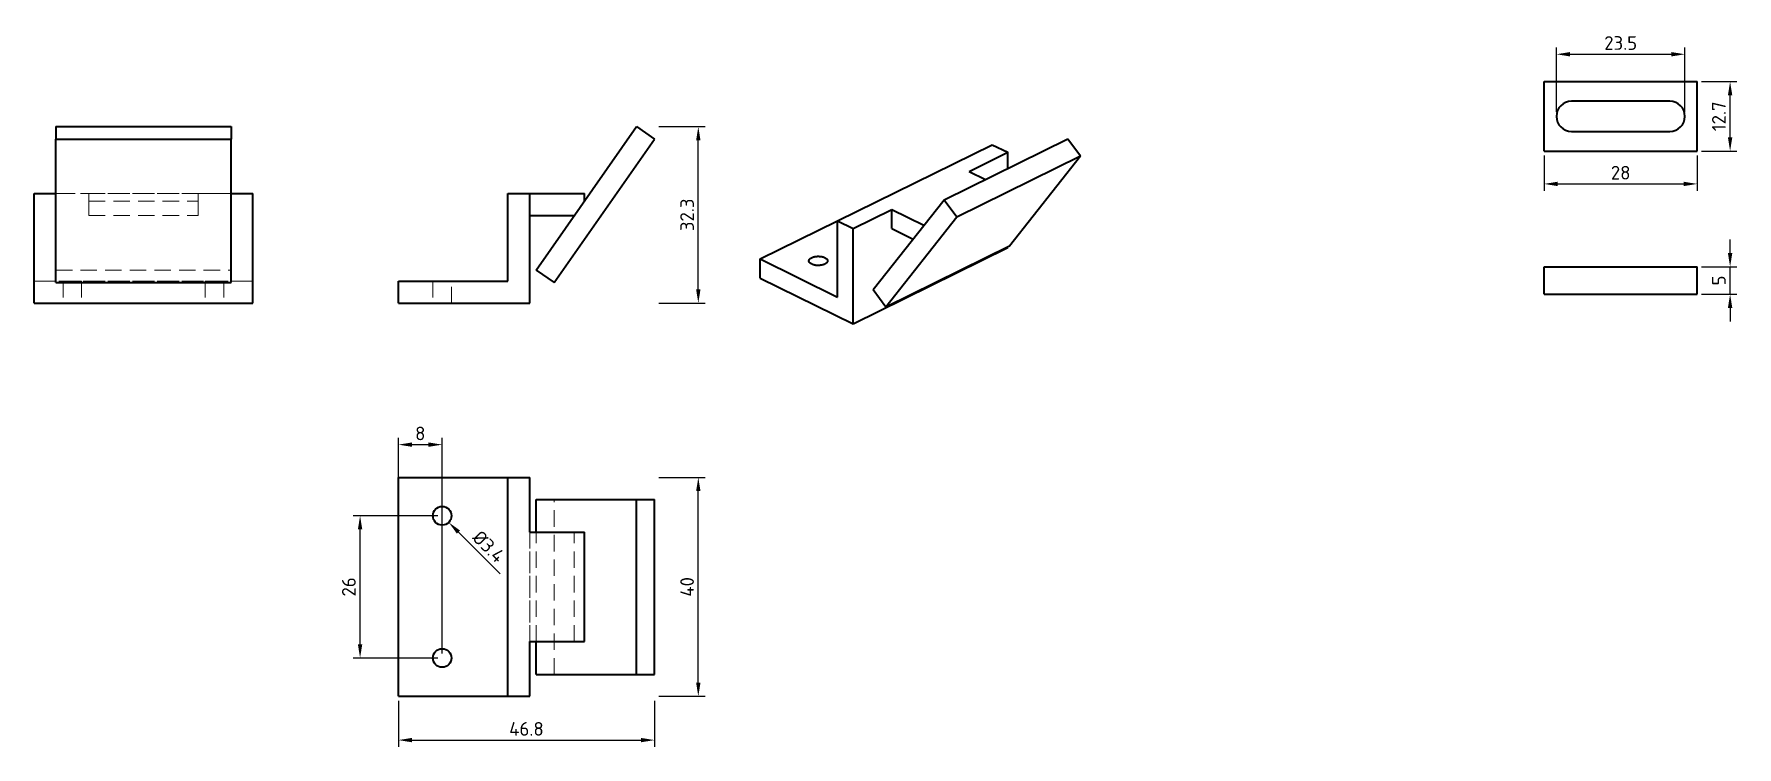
# Model space of a CAD drawing. Header units: millimetres. Extents: x 2065 to 9328, y -1428 to 511.
# Drawn here: x 6213 to 6524.2, y -1427.8 to -1297.5 of the extents above; entities that cross this region are included whole.
import ezdxf

# ---------------------------------------------------------------- set-up
doc = ezdxf.new("R2010")
doc.units = ezdxf.units.MM
doc.linetypes.add('HIDDEN_ISO', pattern=[4.5, 3, -1.5])
for name, color, linetype, lineweight in [('2D-HIDDEN', 8, 'HIDDEN_ISO', 18), ('2D-VISIBLE', 7, 'Continuous', 35), ('DIMENSIONS', 4, 'Continuous', 18)]:
    doc.layers.add(name, color=color, linetype=linetype, lineweight=lineweight)
doc.styles.add('ISO', font='isocpeur.ttf')
doc.styles.add('OpenSansCondensed-Light', font='OpenSansCondensed-Light.ttf')
doc.dimstyles.new('EZ_RADIUS', dxfattribs={"dimtxt": 0.25, "dimasz": 0.25, "dimexe": 0.375, "dimexo": 0.125, "dimgap": 0.1, "dimtad": 1, "dimlfac": 100, "dimzin": 12, "dimdsep": 46, "dimtxsty": 'OpenSansCondensed-Light', "dimblk": 'CLOSEDBLANK', "dimcen": 0, "dimazin": 3, "dimtfac": 0.5, "dimtofl": 0, "dimtmove": 1, "dimatfit": 3})
doc.dimstyles.new('EZDXF', dxfattribs={"dimtxt": 0.25, "dimasz": 0.175, "dimexe": 0.375, "dimexo": 0.125, "dimgap": 0.1, "dimtad": 1, "dimlfac": 100, "dimzin": 12, "dimdsep": 46, "dimtxsty": 'OpenSansCondensed-Light', "dimblk": 'ARCHTICK', "dimcen": 2.5, "dimazin": 3, "dimtfac": 0.5, "dimtmove": 2, "dimatfit": 3})

msp = doc.modelspace()

# ---------------------------------------------------------------- blocks, each defined once
blk = doc.blocks.new('_CLOSEDFILLED')
at = {"color": 0, "linetype": 'BYBLOCK'}
blk.add_solid([(-1, 0.16), (0, 0), (-1, -0.16)], dxfattribs=at)
blk = doc.blocks.new('*D17')
at = {"color": 4}
for p, q in [((6279.59, -1419.3), (6279.59, -1427.75)), ((6326.41, -1419.3), (6326.41, -1427.75)), ((6282.09, -1426.5), (6323.91, -1426.5))]:
    blk.add_line(p, q, dxfattribs=at)
at = {"layer": 'Defpoints'}
for p in [(6279.59, -1418.5), (6326.41, -1418.5), (6279.59, -1426.5)]:
    blk.add_point(p, dxfattribs=at)
at = {"layer": 'DIMENSIONS', "color": 4, "xscale": 2.5, "yscale": 2.5, "rotation": 180}
blk.add_blockref('_CLOSEDFILLED', (6279.59, -1426.5), dxfattribs=at)
at = {"layer": 'DIMENSIONS', "color": 4, "xscale": 2.5, "yscale": 2.5}
blk.add_blockref('_CLOSEDFILLED', (6326.41, -1426.5), dxfattribs=at)
at = {"layer": 'DIMENSIONS', "color": 7, "insert": (6303, -1424.45), "char_height": 2.5, "attachment_point": 5, "style": 'ISO'}
blk.add_mtext('46.8', dxfattribs=at)
blk = doc.blocks.new('*D18')
at = {"color": 4}
for p, q in [((6327.21, -1378.5), (6335.66, -1378.5)), ((6334.41, -1416), (6334.41, -1381)), ((6327.21, -1418.5), (6335.66, -1418.5))]:
    blk.add_line(p, q, dxfattribs=at)
at = {"layer": 'Defpoints'}
for p in [(6326.41, -1378.5), (6326.41, -1418.5), (6334.41, -1418.5)]:
    blk.add_point(p, dxfattribs=at)
at = {"layer": 'DIMENSIONS', "color": 4, "xscale": 2.5, "yscale": 2.5}
for p, rotation in [((6334.41, -1378.5), 90), ((6334.41, -1418.5), 270)]:
    blk.add_blockref('_CLOSEDFILLED', p, dxfattribs=dict(at, rotation=rotation))
at = {"layer": 'DIMENSIONS', "color": 7, "insert": (6332.36, -1398.5), "char_height": 2.5, "attachment_point": 5, "rotation": 90, "style": 'ISO'}
blk.add_mtext('40', dxfattribs=at)
blk = doc.blocks.new('*D19')
at = {"color": 4}
for p, q in [((6327.21, -1314.38), (6335.66, -1314.38)), ((6334.41, -1344.13), (6334.41, -1316.88)), ((6327.21, -1346.63), (6335.66, -1346.63))]:
    blk.add_line(p, q, dxfattribs=at)
at = {"layer": 'Defpoints'}
for p in [(6326.41, -1314.38), (6326.41, -1346.63), (6334.41, -1346.63)]:
    blk.add_point(p, dxfattribs=at)
at = {"layer": 'DIMENSIONS', "color": 4, "xscale": 2.5, "yscale": 2.5}
for p, rotation in [((6334.41, -1314.38), 90), ((6334.41, -1346.63), 270)]:
    blk.add_blockref('_CLOSEDFILLED', p, dxfattribs=dict(at, rotation=rotation))
at = {"layer": 'DIMENSIONS', "color": 7, "insert": (6332.36, -1330.5), "char_height": 2.5, "attachment_point": 5, "rotation": 90, "style": 'ISO'}
blk.add_mtext('32.3', dxfattribs=at)
blk = doc.blocks.new('*D20')
at = {"color": 4}
for p, q in [((6279.59, -1410.7), (6279.59, -1371.25)), ((6282.09, -1372.5), (6285.09, -1372.5)), ((6287.59, -1410.7), (6287.59, -1371.25))]:
    blk.add_line(p, q, dxfattribs=at)
at = {"layer": 'Defpoints'}
for p in [(6279.59, -1372.5), (6279.59, -1411.5), (6287.59, -1411.5)]:
    blk.add_point(p, dxfattribs=at)
at = {"layer": 'DIMENSIONS', "color": 4, "xscale": 2.5, "yscale": 2.5, "rotation": 180}
blk.add_blockref('_CLOSEDFILLED', (6279.59, -1372.5), dxfattribs=at)
at = {"layer": 'DIMENSIONS', "color": 4, "xscale": 2.5, "yscale": 2.5}
blk.add_blockref('_CLOSEDFILLED', (6287.59, -1372.5), dxfattribs=at)
at = {"layer": 'DIMENSIONS', "color": 7, "insert": (6283.59, -1370.45), "char_height": 2.5, "attachment_point": 5, "style": 'ISO'}
blk.add_mtext('8', dxfattribs=at)
blk = doc.blocks.new('*D21')
at = {"color": 4}
for p, q in [((6286.79, -1385.5), (6271.34, -1385.5)), ((6272.59, -1409), (6272.59, -1388)), ((6286.79, -1411.5), (6271.34, -1411.5))]:
    blk.add_line(p, q, dxfattribs=at)
at = {"layer": 'Defpoints'}
for p in [(6287.59, -1385.5), (6272.59, -1411.5), (6287.59, -1411.5)]:
    blk.add_point(p, dxfattribs=at)
at = {"layer": 'DIMENSIONS', "color": 4, "xscale": 2.5, "yscale": 2.5}
for p, rotation in [((6272.59, -1385.5), 90), ((6272.59, -1411.5), 270)]:
    blk.add_blockref('_CLOSEDFILLED', p, dxfattribs=dict(at, rotation=rotation))
at = {"layer": 'DIMENSIONS', "color": 7, "insert": (6270.54, -1398.5), "char_height": 2.5, "attachment_point": 5, "rotation": 90, "style": 'ISO'}
blk.add_mtext('26', dxfattribs=at)
blk = doc.blocks.new('*D22')
at = {"color": 4}
blk.add_line((6290.56, -1388.47), (6298.2, -1396.11), dxfattribs=at)
at = {"layer": 'Defpoints'}
for p in [(6287.59, -1385.5), (6288.79, -1386.7)]:
    blk.add_point(p, dxfattribs=at)
at = {"layer": 'DIMENSIONS', "color": 4, "xscale": 2.5, "yscale": 2.5, "rotation": 135.00000000001086}
blk.add_blockref('_CLOSEDFILLED', (6288.79, -1386.7), dxfattribs=at)
at = {"layer": 'DIMENSIONS', "color": 7, "insert": (6296.11, -1391.12), "char_height": 2.5, "attachment_point": 5, "rotation": 315, "style": 'ISO'}
blk.add_mtext('%%c3.4', dxfattribs=at)
blk = doc.blocks.new('*D23')
at = {"color": 4}
for p, q in [((6489, -1319.65), (6489, -1326.1)), ((6517, -1319.65), (6517, -1326.1)), ((6491.5, -1324.85), (6514.5, -1324.85))]:
    blk.add_line(p, q, dxfattribs=at)
at = {"layer": 'Defpoints'}
for p in [(6489, -1318.85), (6517, -1318.85), (6489, -1324.85)]:
    blk.add_point(p, dxfattribs=at)
at = {"layer": 'DIMENSIONS', "color": 4, "xscale": 2.5, "yscale": 2.5, "rotation": 180}
blk.add_blockref('_CLOSEDFILLED', (6489, -1324.85), dxfattribs=at)
at = {"layer": 'DIMENSIONS', "color": 4, "xscale": 2.5, "yscale": 2.5}
blk.add_blockref('_CLOSEDFILLED', (6517, -1324.85), dxfattribs=at)
at = {"layer": 'DIMENSIONS', "color": 7, "insert": (6503, -1322.8), "char_height": 2.5, "attachment_point": 5, "style": 'ISO'}
blk.add_mtext('28', dxfattribs=at)
blk = doc.blocks.new('*D24')
at = {"color": 4}
for p, q in [((6517.8, -1306.15), (6524.25, -1306.15)), ((6523, -1316.35), (6523, -1308.65)), ((6517.8, -1318.85), (6524.25, -1318.85))]:
    blk.add_line(p, q, dxfattribs=at)
at = {"layer": 'Defpoints'}
for p in [(6517, -1306.15), (6517, -1318.85), (6523, -1318.85)]:
    blk.add_point(p, dxfattribs=at)
at = {"layer": 'DIMENSIONS', "color": 4, "xscale": 2.5, "yscale": 2.5}
for p, rotation in [((6523, -1306.15), 90), ((6523, -1318.85), 270)]:
    blk.add_blockref('_CLOSEDFILLED', p, dxfattribs=dict(at, rotation=rotation))
at = {"layer": 'DIMENSIONS', "color": 7, "insert": (6520.95, -1312.5), "char_height": 2.5, "attachment_point": 5, "rotation": 90, "style": 'ISO'}
blk.add_mtext('12.7', dxfattribs=at)
blk = doc.blocks.new('*D25')
at = {"color": 4}
for p, q in [((6491.25, -1311.7), (6491.25, -1299.9)), ((6514.75, -1311.7), (6514.75, -1299.9)), ((6493.75, -1301.15), (6512.25, -1301.15))]:
    blk.add_line(p, q, dxfattribs=at)
at = {"layer": 'Defpoints'}
for p in [(6491.25, -1301.15), (6491.25, -1312.5), (6514.75, -1312.5)]:
    blk.add_point(p, dxfattribs=at)
at = {"layer": 'DIMENSIONS', "color": 4, "xscale": 2.5, "yscale": 2.5, "rotation": 180}
blk.add_blockref('_CLOSEDFILLED', (6491.25, -1301.15), dxfattribs=at)
at = {"layer": 'DIMENSIONS', "color": 4, "xscale": 2.5, "yscale": 2.5}
blk.add_blockref('_CLOSEDFILLED', (6514.75, -1301.15), dxfattribs=at)
at = {"layer": 'DIMENSIONS', "color": 7, "insert": (6503, -1299.1), "char_height": 2.5, "attachment_point": 5, "style": 'ISO'}
blk.add_mtext('23.5', dxfattribs=at)
blk = doc.blocks.new('*D26')
at = {"color": 4}
for p, q in [((6523, -1337.5), (6523, -1335)), ((6517.8, -1340), (6524.25, -1340)), ((6523, -1345), (6523, -1340)), ((6517.8, -1345), (6524.25, -1345)), ((6523, -1347.5), (6523, -1350))]:
    blk.add_line(p, q, dxfattribs=at)
at = {"layer": 'Defpoints'}
for p in [(6517, -1340), (6517, -1345), (6523, -1345)]:
    blk.add_point(p, dxfattribs=at)
at = {"layer": 'DIMENSIONS', "color": 4, "xscale": 2.5, "yscale": 2.5}
for p, rotation in [((6523, -1340), 270), ((6523, -1345), 90)]:
    blk.add_blockref('_CLOSEDFILLED', p, dxfattribs=dict(at, rotation=rotation))
at = {"layer": 'DIMENSIONS', "color": 7, "insert": (6520.95, -1342.5), "char_height": 2.5, "attachment_point": 5, "rotation": 90, "style": 'ISO'}
blk.add_mtext('5', dxfattribs=at)

# ---------------------------------------------------------------- dimensions: what is measured, and where the dimension line sits
at = {"layer": 'DIMENSIONS'}
for base, p1, p2, picture, middle in [((6491.25, -1301.15), (6491.25, -1312.5), (6514.75, -1312.5), '*D25', (6503, -1299.1)), ((6489, -1324.85), (6489, -1318.85), (6517, -1318.85), '*D23', (6503, -1322.8)), ((6279.59, -1372.5), (6279.59, -1411.5), (6287.59, -1411.5), '*D20', (6283.59, -1370.45)), ((6279.59, -1426.5), (6279.59, -1418.5), (6326.41, -1418.5), '*D17', (6303, -1424.45))]:
    dim = msp.add_linear_dim(base=base, p1=p1, p2=p2, dimstyle='EZDXF', override={"dimscale": 1, "dimtxt": 2.5, "dimasz": 2.5, "dimexe": 1.25, "dimexo": 0.8, "dimgap": 0.8, "dimtad": 1, "dimtih": 0, "dimtoh": 0, "dimdec": 1, "dimlfac": 1, "dimzin": 8, "dimdsep": 46, "dimpost": '', "dimtxsty": 'ISO', "dimtsz": 0, "dimdle": 0, "dimclrd": 4, "dimclre": 4, "dimclrt": 7}, dxfattribs=at)
    dim.commit()
    dim.dimension.update_dxf_attribs({"geometry": picture, "text_midpoint": middle})
for base, p1, p2, picture, middle in [((6523, -1318.85), (6517, -1318.85), (6517, -1306.15), '*D24', (6520.95, -1312.5)), ((6334.4078, -1346.6315), (6326.4078, -1346.6315), (6326.4078, -1314.378), '*D19', (6332.3578, -1330.5048)), ((6523, -1345), (6517, -1345), (6517, -1340), '*D26', (6520.95, -1342.5)), ((6334.41, -1418.5), (6326.41, -1418.5), (6326.41, -1378.5), '*D18', (6332.36, -1398.5)), ((6272.59, -1411.5), (6287.59, -1411.5), (6287.59, -1385.5), '*D21', (6270.54, -1398.5))]:
    dim = msp.add_linear_dim(base=base, p1=p1, p2=p2, angle=90, dimstyle='EZDXF', override={"dimscale": 1, "dimtxt": 2.5, "dimasz": 2.5, "dimexe": 1.25, "dimexo": 0.8, "dimgap": 0.8, "dimtad": 1, "dimtih": 0, "dimtoh": 0, "dimdec": 1, "dimlfac": 1, "dimzin": 8, "dimdsep": 46, "dimpost": '', "dimtxsty": 'ISO', "dimtsz": 0, "dimdle": 0, "dimclrd": 4, "dimclre": 4, "dimclrt": 7}, dxfattribs=at)
    dim.commit()
    dim.dimension.update_dxf_attribs({"geometry": picture, "text_midpoint": middle})
dim = msp.add_diameter_dim_2p(p1=(6286.39, -1384.3), p2=(6288.79, -1386.7), dimstyle='EZ_RADIUS', override={"dimscale": 1, "dimtxt": 2.5, "dimasz": 2.5, "dimexe": 1.25, "dimexo": 0.8, "dimgap": 0.8, "dimtad": 1, "dimtih": 0, "dimtoh": 0, "dimdec": 1, "dimlfac": 1, "dimzin": 8, "dimdsep": 46, "dimpost": '', "dimtxsty": 'ISO', "dimtsz": 0, "dimdle": 0, "dimclrd": 4, "dimclre": 4, "dimclrt": 7}, dxfattribs=at)
dim.commit()
dim.dimension.update_dxf_attribs({"geometry": '*D22', "text_midpoint": (6296.11, -1391.12)})

# ---------------------------------------------------------------- linework, layer by layer
at = {"layer": '2D-HIDDEN'}
for p, q in [((6217, -1340.59), (6217, -1314.37)), ((6249, -1340.59), (6249, -1314.37)), ((6304.78, -1340.59), (6323.13, -1314.37)), ((6323.13, -1314.37), (6326.41, -1316.67)), ((6308.05, -1342.88), (6326.41, -1316.67)), ((6213, -1342.63), (6213, -1326.63)), ((6213, -1326.63), (6253, -1326.63)), ((6217, -1326.63), (6223, -1326.63)), ((6223, -1326.63), (6243, -1326.63)), ((6223, -1330.63), (6223, -1326.63)), ((6223, -1328), (6223, -1326.63)), ((6223, -1328), (6223, -1330.63)), ((6223, -1328), (6243, -1328)), ((6243, -1326.63), (6249, -1326.63)), ((6243, -1330.63), (6243, -1326.63)), ((6243, -1328), (6243, -1326.63)), ((6243, -1328), (6243, -1330.63)), ((6253, -1342.63), (6253, -1326.63)), ((6299.59, -1342.63), (6299.59, -1326.63)), ((6299.59, -1326.63), (6303.59, -1326.63)), ((6303.59, -1326.63), (6313.59, -1326.63)), ((6303.59, -1346.63), (6303.59, -1326.63)), ((6303.59, -1330.63), (6303.59, -1326.63)), ((6303.59, -1330.63), (6303.59, -1326.63)), ((6313.59, -1328), (6311.75, -1330.63)), ((6313.59, -1328), (6311.75, -1330.63)), ((6313.59, -1328), (6313.59, -1326.63)), ((6223, -1330.63), (6243, -1330.63)), ((6223, -1330.63), (6243, -1330.63)), ((6303.59, -1330.63), (6311.75, -1330.63)), ((6217, -1340.59), (6249, -1340.59)), ((6217, -1340.59), (6217, -1342.88)), ((6249, -1340.59), (6249, -1342.88)), ((6304.78, -1340.59), (6308.05, -1342.88)), ((6213, -1346.63), (6213, -1342.63)), ((6213, -1342.63), (6253, -1342.63)), ((6253, -1342.63), (6213, -1342.63)), ((6218.3, -1342.63), (6218.3, -1346.63)), ((6221.7, -1342.63), (6221.7, -1346.63)), ((6244.3, -1342.63), (6244.3, -1346.63)), ((6247.7, -1342.63), (6247.7, -1346.63)), ((6253, -1346.63), (6253, -1342.63)), ((6279.59, -1346.63), (6279.59, -1342.63)), ((6279.59, -1342.63), (6299.59, -1342.63)), ((6285.89, -1342.63), (6285.89, -1346.63)), ((6285.89, -1342.63), (6285.89, -1346.63)), ((6289.29, -1346.63), (6289.29, -1342.63)), ((6289.29, -1346.63), (6289.29, -1342.63)), ((6213, -1346.63), (6253, -1346.63)), ((6279.59, -1346.63), (6303.59, -1346.63)), ((6279.59, -1378.5), (6303.59, -1378.5)), ((6279.59, -1418.5), (6279.59, -1378.5)), ((6299.59, -1378.5), (6299.59, -1418.5)), ((6303.59, -1418.5), (6303.59, -1378.5)), ((6304.78, -1382.5), (6308.05, -1382.5)), ((6308.05, -1414.5), (6308.05, -1382.5)), ((6308.05, -1382.5), (6326.41, -1382.5)), ((6303.59, -1408.5), (6303.59, -1388.5)), ((6303.59, -1388.5), (6311.75, -1388.5)), ((6304.78, -1408.5), (6304.78, -1388.5)), ((6313.59, -1388.5), (6311.75, -1388.5)), ((6311.75, -1408.5), (6311.75, -1388.5)), ((6313.59, -1408.5), (6313.59, -1388.5)), ((6303.59, -1408.5), (6311.75, -1408.5)), ((6313.59, -1408.5), (6311.75, -1408.5)), ((6304.78, -1414.5), (6308.05, -1414.5)), ((6308.05, -1414.5), (6326.41, -1414.5)), ((6279.59, -1418.5), (6303.59, -1418.5))]:
    msp.add_line(p, q, dxfattribs=at)
for points in [[(6220, -1342.63), (6219.95, -1342.63), (6219.89, -1342.63), (6219.84, -1342.63), (6219.79, -1342.63), (6219.73, -1342.63), (6219.68, -1342.63), (6219.63, -1342.63), (6219.57, -1342.63), (6219.52, -1342.63), (6219.47, -1342.63), (6219.42, -1342.63), (6219.36, -1342.63), (6219.31, -1342.63), (6219.26, -1342.63), (6219.2, -1342.63), (6219.15, -1342.63), (6219.1, -1342.63), (6219.04, -1342.63), (6218.99, -1342.63), (6218.94, -1342.63), (6218.88, -1342.63), (6218.83, -1342.63), (6218.78, -1342.63), (6218.73, -1342.63), (6218.67, -1342.63), (6218.62, -1342.63), (6218.57, -1342.63), (6218.51, -1342.63), (6218.46, -1342.63), (6218.41, -1342.63), (6218.35, -1342.63), (6218.3, -1342.63)], [(6218.3, -1342.63), (6218.41, -1342.63), (6218.51, -1342.63), (6218.62, -1342.63), (6218.73, -1342.63), (6218.83, -1342.63), (6218.94, -1342.63), (6219.04, -1342.63), (6219.15, -1342.63), (6219.26, -1342.63), (6219.36, -1342.63), (6219.47, -1342.63), (6219.57, -1342.63), (6219.68, -1342.63), (6219.79, -1342.63), (6219.89, -1342.63), (6220, -1342.63), (6220.11, -1342.63), (6220.21, -1342.63), (6220.32, -1342.63), (6220.43, -1342.63), (6220.53, -1342.63), (6220.64, -1342.63), (6220.74, -1342.63), (6220.85, -1342.63), (6220.96, -1342.63), (6221.06, -1342.63), (6221.17, -1342.63), (6221.28, -1342.63), (6221.38, -1342.63), (6221.49, -1342.63), (6221.59, -1342.63), (6221.7, -1342.63)], [(6221.7, -1342.63), (6221.65, -1342.63), (6221.59, -1342.63), (6221.54, -1342.63), (6221.49, -1342.63), (6221.43, -1342.63), (6221.38, -1342.63), (6221.33, -1342.63), (6221.28, -1342.63), (6221.22, -1342.63), (6221.17, -1342.63), (6221.12, -1342.63), (6221.06, -1342.63), (6221.01, -1342.63), (6220.96, -1342.63), (6220.9, -1342.63), (6220.85, -1342.63), (6220.8, -1342.63), (6220.74, -1342.63), (6220.69, -1342.63), (6220.64, -1342.63), (6220.58, -1342.63), (6220.53, -1342.63), (6220.48, -1342.63), (6220.43, -1342.63), (6220.37, -1342.63), (6220.32, -1342.63), (6220.27, -1342.63), (6220.21, -1342.63), (6220.16, -1342.63), (6220.11, -1342.63), (6220.05, -1342.63), (6220, -1342.63)], [(6246, -1342.63), (6245.95, -1342.63), (6245.89, -1342.63), (6245.84, -1342.63), (6245.79, -1342.63), (6245.73, -1342.63), (6245.68, -1342.63), (6245.63, -1342.63), (6245.57, -1342.63), (6245.52, -1342.63), (6245.47, -1342.63), (6245.42, -1342.63), (6245.36, -1342.63), (6245.31, -1342.63), (6245.26, -1342.63), (6245.2, -1342.63), (6245.15, -1342.63), (6245.1, -1342.63), (6245.04, -1342.63), (6244.99, -1342.63), (6244.94, -1342.63), (6244.88, -1342.63), (6244.83, -1342.63), (6244.78, -1342.63), (6244.73, -1342.63), (6244.67, -1342.63), (6244.62, -1342.63), (6244.57, -1342.63), (6244.51, -1342.63), (6244.46, -1342.63), (6244.41, -1342.63), (6244.35, -1342.63), (6244.3, -1342.63)], [(6244.3, -1342.63), (6244.41, -1342.63), (6244.51, -1342.63), (6244.62, -1342.63), (6244.73, -1342.63), (6244.83, -1342.63), (6244.94, -1342.63), (6245.04, -1342.63), (6245.15, -1342.63), (6245.26, -1342.63), (6245.36, -1342.63), (6245.47, -1342.63), (6245.57, -1342.63), (6245.68, -1342.63), (6245.79, -1342.63), (6245.89, -1342.63), (6246, -1342.63), (6246.11, -1342.63), (6246.21, -1342.63), (6246.32, -1342.63), (6246.43, -1342.63), (6246.53, -1342.63), (6246.64, -1342.63), (6246.74, -1342.63), (6246.85, -1342.63), (6246.96, -1342.63), (6247.06, -1342.63), (6247.17, -1342.63), (6247.28, -1342.63), (6247.38, -1342.63), (6247.49, -1342.63), (6247.59, -1342.63), (6247.7, -1342.63)], [(6247.7, -1342.63), (6247.65, -1342.63), (6247.59, -1342.63), (6247.54, -1342.63), (6247.49, -1342.63), (6247.43, -1342.63), (6247.38, -1342.63), (6247.33, -1342.63), (6247.28, -1342.63), (6247.22, -1342.63), (6247.17, -1342.63), (6247.12, -1342.63), (6247.06, -1342.63), (6247.01, -1342.63), (6246.96, -1342.63), (6246.9, -1342.63), (6246.85, -1342.63), (6246.8, -1342.63), (6246.74, -1342.63), (6246.69, -1342.63), (6246.64, -1342.63), (6246.58, -1342.63), (6246.53, -1342.63), (6246.48, -1342.63), (6246.43, -1342.63), (6246.37, -1342.63), (6246.32, -1342.63), (6246.27, -1342.63), (6246.21, -1342.63), (6246.16, -1342.63), (6246.11, -1342.63), (6246.05, -1342.63), (6246, -1342.63)], [(6289.29, -1342.63), (6289.19, -1342.63), (6289.08, -1342.63), (6288.97, -1342.63), (6288.87, -1342.63), (6288.76, -1342.63), (6288.65, -1342.63), (6288.55, -1342.63), (6288.44, -1342.63), (6288.34, -1342.63), (6288.23, -1342.63), (6288.12, -1342.63), (6288.02, -1342.63), (6287.91, -1342.63), (6287.8, -1342.63), (6287.7, -1342.63), (6287.59, -1342.63), (6287.49, -1342.63), (6287.38, -1342.63), (6287.27, -1342.63), (6287.17, -1342.63), (6287.06, -1342.63), (6286.95, -1342.63), (6286.85, -1342.63), (6286.74, -1342.63), (6286.64, -1342.63), (6286.53, -1342.63), (6286.42, -1342.63), (6286.32, -1342.63), (6286.21, -1342.63), (6286.1, -1342.63), (6286, -1342.63), (6285.89, -1342.63)], [(6285.89, -1342.63), (6286, -1342.63), (6286.1, -1342.63), (6286.21, -1342.63), (6286.32, -1342.63), (6286.42, -1342.63), (6286.53, -1342.63), (6286.64, -1342.63), (6286.74, -1342.63), (6286.85, -1342.63), (6286.95, -1342.63), (6287.06, -1342.63), (6287.17, -1342.63), (6287.27, -1342.63), (6287.38, -1342.63), (6287.49, -1342.63), (6287.59, -1342.63), (6287.7, -1342.63), (6287.8, -1342.63), (6287.91, -1342.63), (6288.02, -1342.63), (6288.12, -1342.63), (6288.23, -1342.63), (6288.34, -1342.63), (6288.44, -1342.63), (6288.55, -1342.63), (6288.65, -1342.63), (6288.76, -1342.63), (6288.87, -1342.63), (6288.97, -1342.63), (6289.08, -1342.63), (6289.19, -1342.63), (6289.29, -1342.63)], [(6289.29, -1342.63), (6289.19, -1342.63), (6289.08, -1342.63), (6288.97, -1342.63), (6288.87, -1342.63), (6288.76, -1342.63), (6288.65, -1342.63), (6288.55, -1342.63), (6288.44, -1342.63), (6288.34, -1342.63), (6288.23, -1342.63), (6288.12, -1342.63), (6288.02, -1342.63), (6287.91, -1342.63), (6287.8, -1342.63), (6287.7, -1342.63), (6287.59, -1342.63), (6287.49, -1342.63), (6287.38, -1342.63), (6287.27, -1342.63), (6287.17, -1342.63), (6287.06, -1342.63), (6286.95, -1342.63), (6286.85, -1342.63), (6286.74, -1342.63), (6286.64, -1342.63), (6286.53, -1342.63), (6286.42, -1342.63), (6286.32, -1342.63), (6286.21, -1342.63), (6286.1, -1342.63), (6286, -1342.63), (6285.89, -1342.63)], [(6285.89, -1342.63), (6286, -1342.63), (6286.1, -1342.63), (6286.21, -1342.63), (6286.32, -1342.63), (6286.42, -1342.63), (6286.53, -1342.63), (6286.64, -1342.63), (6286.74, -1342.63), (6286.85, -1342.63), (6286.95, -1342.63), (6287.06, -1342.63), (6287.17, -1342.63), (6287.27, -1342.63), (6287.38, -1342.63), (6287.49, -1342.63), (6287.59, -1342.63), (6287.7, -1342.63), (6287.8, -1342.63), (6287.91, -1342.63), (6288.02, -1342.63), (6288.12, -1342.63), (6288.23, -1342.63), (6288.34, -1342.63), (6288.44, -1342.63), (6288.55, -1342.63), (6288.65, -1342.63), (6288.76, -1342.63), (6288.87, -1342.63), (6288.97, -1342.63), (6289.08, -1342.63), (6289.19, -1342.63), (6289.29, -1342.63)], [(6220, -1346.63), (6219.95, -1346.63), (6219.89, -1346.63), (6219.84, -1346.63), (6219.79, -1346.63), (6219.73, -1346.63), (6219.68, -1346.63), (6219.63, -1346.63), (6219.57, -1346.63), (6219.52, -1346.63), (6219.47, -1346.63), (6219.42, -1346.63), (6219.36, -1346.63), (6219.31, -1346.63), (6219.26, -1346.63), (6219.2, -1346.63), (6219.15, -1346.63), (6219.1, -1346.63), (6219.04, -1346.63), (6218.99, -1346.63), (6218.94, -1346.63), (6218.88, -1346.63), (6218.83, -1346.63), (6218.78, -1346.63), (6218.73, -1346.63), (6218.67, -1346.63), (6218.62, -1346.63), (6218.57, -1346.63), (6218.51, -1346.63), (6218.46, -1346.63), (6218.41, -1346.63), (6218.35, -1346.63), (6218.3, -1346.63)], [(6218.3, -1346.63), (6218.41, -1346.63), (6218.51, -1346.63), (6218.62, -1346.63), (6218.73, -1346.63), (6218.83, -1346.63), (6218.94, -1346.63), (6219.04, -1346.63), (6219.15, -1346.63), (6219.26, -1346.63), (6219.36, -1346.63), (6219.47, -1346.63), (6219.57, -1346.63), (6219.68, -1346.63), (6219.79, -1346.63), (6219.89, -1346.63), (6220, -1346.63), (6220.11, -1346.63), (6220.21, -1346.63), (6220.32, -1346.63), (6220.43, -1346.63), (6220.53, -1346.63), (6220.64, -1346.63), (6220.74, -1346.63), (6220.85, -1346.63), (6220.96, -1346.63), (6221.06, -1346.63), (6221.17, -1346.63), (6221.28, -1346.63), (6221.38, -1346.63), (6221.49, -1346.63), (6221.59, -1346.63), (6221.7, -1346.63)], [(6221.7, -1346.63), (6221.65, -1346.63), (6221.59, -1346.63), (6221.54, -1346.63), (6221.49, -1346.63), (6221.43, -1346.63), (6221.38, -1346.63), (6221.33, -1346.63), (6221.28, -1346.63), (6221.22, -1346.63), (6221.17, -1346.63), (6221.12, -1346.63), (6221.06, -1346.63), (6221.01, -1346.63), (6220.96, -1346.63), (6220.9, -1346.63), (6220.85, -1346.63), (6220.8, -1346.63), (6220.74, -1346.63), (6220.69, -1346.63), (6220.64, -1346.63), (6220.58, -1346.63), (6220.53, -1346.63), (6220.48, -1346.63), (6220.43, -1346.63), (6220.37, -1346.63), (6220.32, -1346.63), (6220.27, -1346.63), (6220.21, -1346.63), (6220.16, -1346.63), (6220.11, -1346.63), (6220.05, -1346.63), (6220, -1346.63)], [(6246, -1346.63), (6245.95, -1346.63), (6245.89, -1346.63), (6245.84, -1346.63), (6245.79, -1346.63), (6245.73, -1346.63), (6245.68, -1346.63), (6245.63, -1346.63), (6245.57, -1346.63), (6245.52, -1346.63), (6245.47, -1346.63), (6245.42, -1346.63), (6245.36, -1346.63), (6245.31, -1346.63), (6245.26, -1346.63), (6245.2, -1346.63), (6245.15, -1346.63), (6245.1, -1346.63), (6245.04, -1346.63), (6244.99, -1346.63), (6244.94, -1346.63), (6244.88, -1346.63), (6244.83, -1346.63), (6244.78, -1346.63), (6244.73, -1346.63), (6244.67, -1346.63), (6244.62, -1346.63), (6244.57, -1346.63), (6244.51, -1346.63), (6244.46, -1346.63), (6244.41, -1346.63), (6244.35, -1346.63), (6244.3, -1346.63)], [(6244.3, -1346.63), (6244.41, -1346.63), (6244.51, -1346.63), (6244.62, -1346.63), (6244.73, -1346.63), (6244.83, -1346.63), (6244.94, -1346.63), (6245.04, -1346.63), (6245.15, -1346.63), (6245.26, -1346.63), (6245.36, -1346.63), (6245.47, -1346.63), (6245.57, -1346.63), (6245.68, -1346.63), (6245.79, -1346.63), (6245.89, -1346.63), (6246, -1346.63), (6246.11, -1346.63), (6246.21, -1346.63), (6246.32, -1346.63), (6246.43, -1346.63), (6246.53, -1346.63), (6246.64, -1346.63), (6246.74, -1346.63), (6246.85, -1346.63), (6246.96, -1346.63), (6247.06, -1346.63), (6247.17, -1346.63), (6247.28, -1346.63), (6247.38, -1346.63), (6247.49, -1346.63), (6247.59, -1346.63), (6247.7, -1346.63)], [(6247.7, -1346.63), (6247.65, -1346.63), (6247.59, -1346.63), (6247.54, -1346.63), (6247.49, -1346.63), (6247.43, -1346.63), (6247.38, -1346.63), (6247.33, -1346.63), (6247.28, -1346.63), (6247.22, -1346.63), (6247.17, -1346.63), (6247.12, -1346.63), (6247.06, -1346.63), (6247.01, -1346.63), (6246.96, -1346.63), (6246.9, -1346.63), (6246.85, -1346.63), (6246.8, -1346.63), (6246.74, -1346.63), (6246.69, -1346.63), (6246.64, -1346.63), (6246.58, -1346.63), (6246.53, -1346.63), (6246.48, -1346.63), (6246.43, -1346.63), (6246.37, -1346.63), (6246.32, -1346.63), (6246.27, -1346.63), (6246.21, -1346.63), (6246.16, -1346.63), (6246.11, -1346.63), (6246.05, -1346.63), (6246, -1346.63)], [(6289.29, -1346.63), (6289.19, -1346.63), (6289.08, -1346.63), (6288.97, -1346.63), (6288.87, -1346.63), (6288.76, -1346.63), (6288.65, -1346.63), (6288.55, -1346.63), (6288.44, -1346.63), (6288.34, -1346.63), (6288.23, -1346.63), (6288.12, -1346.63), (6288.02, -1346.63), (6287.91, -1346.63), (6287.8, -1346.63), (6287.7, -1346.63), (6287.59, -1346.63), (6287.49, -1346.63), (6287.38, -1346.63), (6287.27, -1346.63), (6287.17, -1346.63), (6287.06, -1346.63), (6286.95, -1346.63), (6286.85, -1346.63), (6286.74, -1346.63), (6286.64, -1346.63), (6286.53, -1346.63), (6286.42, -1346.63), (6286.32, -1346.63), (6286.21, -1346.63), (6286.1, -1346.63), (6286, -1346.63), (6285.89, -1346.63)], [(6285.89, -1346.63), (6286, -1346.63), (6286.1, -1346.63), (6286.21, -1346.63), (6286.32, -1346.63), (6286.42, -1346.63), (6286.53, -1346.63), (6286.64, -1346.63), (6286.74, -1346.63), (6286.85, -1346.63), (6286.95, -1346.63), (6287.06, -1346.63), (6287.17, -1346.63), (6287.27, -1346.63), (6287.38, -1346.63), (6287.49, -1346.63), (6287.59, -1346.63), (6287.7, -1346.63), (6287.8, -1346.63), (6287.91, -1346.63), (6288.02, -1346.63), (6288.12, -1346.63), (6288.23, -1346.63), (6288.34, -1346.63), (6288.44, -1346.63), (6288.55, -1346.63), (6288.65, -1346.63), (6288.76, -1346.63), (6288.87, -1346.63), (6288.97, -1346.63), (6289.08, -1346.63), (6289.19, -1346.63), (6289.29, -1346.63)], [(6289.29, -1346.63), (6289.19, -1346.63), (6289.08, -1346.63), (6288.97, -1346.63), (6288.87, -1346.63), (6288.76, -1346.63), (6288.65, -1346.63), (6288.55, -1346.63), (6288.44, -1346.63), (6288.34, -1346.63), (6288.23, -1346.63), (6288.12, -1346.63), (6288.02, -1346.63), (6287.91, -1346.63), (6287.8, -1346.63), (6287.7, -1346.63), (6287.59, -1346.63), (6287.49, -1346.63), (6287.38, -1346.63), (6287.27, -1346.63), (6287.17, -1346.63), (6287.06, -1346.63), (6286.95, -1346.63), (6286.85, -1346.63), (6286.74, -1346.63), (6286.64, -1346.63), (6286.53, -1346.63), (6286.42, -1346.63), (6286.32, -1346.63), (6286.21, -1346.63), (6286.1, -1346.63), (6286, -1346.63), (6285.89, -1346.63)], [(6285.89, -1346.63), (6286, -1346.63), (6286.1, -1346.63), (6286.21, -1346.63), (6286.32, -1346.63), (6286.42, -1346.63), (6286.53, -1346.63), (6286.64, -1346.63), (6286.74, -1346.63), (6286.85, -1346.63), (6286.95, -1346.63), (6287.06, -1346.63), (6287.17, -1346.63), (6287.27, -1346.63), (6287.38, -1346.63), (6287.49, -1346.63), (6287.59, -1346.63), (6287.7, -1346.63), (6287.8, -1346.63), (6287.91, -1346.63), (6288.02, -1346.63), (6288.12, -1346.63), (6288.23, -1346.63), (6288.34, -1346.63), (6288.44, -1346.63), (6288.55, -1346.63), (6288.65, -1346.63), (6288.76, -1346.63), (6288.87, -1346.63), (6288.97, -1346.63), (6289.08, -1346.63), (6289.19, -1346.63), (6289.29, -1346.63)]]:
    msp.add_lwpolyline(points, dxfattribs=at)
for centre in [(6287.59, -1385.5), (6287.59, -1411.5)]:
    msp.add_circle(centre, 1.7, dxfattribs=at)
at = {"layer": '2D-VISIBLE'}
for p, q in [((6489, -1318.85), (6489, -1306.15)), ((6489, -1306.15), (6517, -1306.15)), ((6517, -1318.85), (6517, -1306.15)), ((6512, -1309.75), (6494, -1309.75)), ((6217, -1314.37), (6249, -1314.37)), ((6217, -1314.37), (6217, -1316.67)), ((6249, -1314.37), (6249, -1316.67)), ((6304.78, -1340.59), (6323.13, -1314.37)), ((6323.13, -1314.37), (6326.41, -1316.67)), ((6494, -1315.25), (6512, -1315.25)), ((6217, -1342.88), (6217, -1316.67)), ((6217, -1316.67), (6249, -1316.67)), ((6249, -1342.88), (6249, -1316.67)), ((6308.05, -1342.88), (6326.41, -1316.67)), ((6359.86, -1331.6), (6388.15, -1317.68)), ((6379.34, -1327.74), (6401.96, -1316.6)), ((6383.9, -1322.55), (6390.98, -1319.07)), ((6388.15, -1317.68), (6390.98, -1319.07)), ((6390.98, -1322.01), (6390.98, -1319.07)), ((6401.96, -1316.6), (6404.28, -1319.74)), ((6489, -1318.85), (6517, -1318.85)), ((6381.65, -1330.88), (6404.28, -1319.74)), ((6383.9, -1322.55), (6386.89, -1324.02)), ((6391.3, -1336.16), (6404.28, -1319.74)), ((6213, -1346.63), (6213, -1326.63)), ((6213, -1326.63), (6217, -1326.63)), ((6249, -1326.63), (6253, -1326.63)), ((6253, -1346.63), (6253, -1326.63)), ((6299.59, -1342.63), (6299.59, -1326.63)), ((6299.59, -1326.63), (6303.59, -1326.63)), ((6303.59, -1346.63), (6303.59, -1326.63)), ((6303.59, -1326.63), (6313.59, -1326.63)), ((6313.59, -1328), (6313.59, -1326.63)), ((6366.36, -1344.16), (6379.34, -1327.74)), ((6379.34, -1327.74), (6381.65, -1330.88)), ((6303.59, -1330.63), (6311.75, -1330.63)), ((6345.72, -1338.56), (6359.86, -1331.6)), ((6359.86, -1345.53), (6359.86, -1331.6)), ((6359.86, -1331.6), (6362.69, -1332.99)), ((6362.69, -1332.99), (6369.76, -1329.51)), ((6368.67, -1347.3), (6381.65, -1330.88)), ((6369.76, -1329.51), (6375.64, -1332.41)), ((6369.76, -1332.99), (6369.76, -1329.51)), ((6362.69, -1350.4), (6362.69, -1332.99)), ((6369.76, -1332.99), (6373.66, -1334.92)), ((6362.69, -1350.4), (6390.98, -1336.48)), ((6368.67, -1347.3), (6391.3, -1336.16)), ((6390.98, -1336.48), (6390.98, -1336.32)), ((6304.78, -1340.59), (6308.05, -1342.88)), ((6345.72, -1342.05), (6345.72, -1338.56)), ((6345.72, -1338.56), (6359.86, -1345.53)), ((6489, -1345), (6489, -1340)), ((6489, -1340), (6517, -1340)), ((6517, -1345), (6517, -1340)), ((6217, -1342.88), (6249, -1342.88)), ((6279.59, -1346.63), (6279.59, -1342.63)), ((6279.59, -1342.63), (6299.59, -1342.63)), ((6345.72, -1342.05), (6362.69, -1350.4)), ((6366.36, -1344.16), (6368.67, -1347.3)), ((6213, -1346.63), (6253, -1346.63)), ((6279.59, -1346.63), (6303.59, -1346.63)), ((6489, -1345), (6517, -1345)), ((6279.59, -1418.5), (6279.59, -1378.5)), ((6279.59, -1378.5), (6299.59, -1378.5)), ((6299.59, -1418.5), (6299.59, -1378.5)), ((6299.59, -1378.5), (6303.59, -1378.5)), ((6303.59, -1388.5), (6303.59, -1378.5)), ((6304.78, -1388.5), (6304.78, -1382.5)), ((6304.78, -1382.5), (6323.13, -1382.5)), ((6323.13, -1414.5), (6323.13, -1382.5)), ((6323.13, -1382.5), (6326.41, -1382.5)), ((6326.41, -1414.5), (6326.41, -1382.5)), ((6303.59, -1388.5), (6313.59, -1388.5)), ((6313.59, -1408.5), (6313.59, -1388.5)), ((6303.59, -1418.5), (6303.59, -1408.5)), ((6303.59, -1408.5), (6313.59, -1408.5)), ((6304.78, -1414.5), (6304.78, -1408.5)), ((6304.78, -1414.5), (6323.13, -1414.5)), ((6323.13, -1414.5), (6326.41, -1414.5)), ((6279.59, -1418.5), (6299.59, -1418.5)), ((6299.59, -1418.5), (6303.59, -1418.5))]:
    msp.add_line(p, q, dxfattribs=at)
for points in [[(6354.63, -1338.91), (6354.65, -1338.79), (6354.7, -1338.67), (6354.78, -1338.57), (6354.87, -1338.48), (6354.97, -1338.41), (6355.08, -1338.34), (6355.2, -1338.29), (6355.32, -1338.24), (6355.44, -1338.2), (6355.56, -1338.16), (6355.69, -1338.14), (6355.82, -1338.11), (6355.94, -1338.1), (6356.07, -1338.09), (6356.2, -1338.08), (6356.33, -1338.08), (6356.46, -1338.08), (6356.58, -1338.09), (6356.71, -1338.1), (6356.84, -1338.11), (6356.96, -1338.14), (6357.09, -1338.16), (6357.21, -1338.2), (6357.33, -1338.24), (6357.45, -1338.29), (6357.57, -1338.34), (6357.68, -1338.41), (6357.78, -1338.48), (6357.88, -1338.57), (6357.95, -1338.67), (6358.01, -1338.79), (6358.03, -1338.91)], [(6357.53, -1339.5), (6357.44, -1339.55), (6357.34, -1339.59), (6357.24, -1339.62), (6357.14, -1339.65), (6357.04, -1339.67), (6356.94, -1339.69), (6356.84, -1339.71), (6356.74, -1339.72), (6356.64, -1339.74), (6356.54, -1339.74), (6356.43, -1339.75), (6356.33, -1339.75), (6356.23, -1339.75), (6356.13, -1339.74), (6356.02, -1339.74), (6355.92, -1339.73), (6355.82, -1339.71), (6355.72, -1339.69), (6355.62, -1339.67), (6355.52, -1339.65), (6355.42, -1339.62), (6355.32, -1339.59), (6355.23, -1339.55), (6355.13, -1339.51), (6355.04, -1339.46), (6354.95, -1339.41), (6354.87, -1339.35), (6354.8, -1339.28), (6354.73, -1339.2), (6354.68, -1339.11), (6354.64, -1339.01), (6354.63, -1338.91)], [(6358.03, -1338.91), (6358.03, -1338.94), (6358.02, -1338.96), (6358.02, -1338.99), (6358.01, -1339.01), (6358.01, -1339.04), (6358, -1339.06), (6357.99, -1339.09), (6357.98, -1339.11), (6357.97, -1339.13), (6357.96, -1339.15), (6357.94, -1339.17), (6357.93, -1339.2), (6357.91, -1339.22), (6357.9, -1339.24), (6357.88, -1339.25), (6357.86, -1339.27), (6357.84, -1339.29), (6357.82, -1339.31), (6357.81, -1339.33), (6357.79, -1339.34), (6357.77, -1339.36), (6357.75, -1339.37), (6357.73, -1339.39), (6357.7, -1339.4), (6357.68, -1339.42), (6357.66, -1339.43), (6357.64, -1339.44), (6357.62, -1339.46), (6357.6, -1339.47), (6357.57, -1339.48), (6357.55, -1339.49), (6357.53, -1339.5)]]:
    msp.add_lwpolyline(points, dxfattribs=at)
for centre in [(6287.59, -1385.5), (6287.59, -1411.5)]:
    msp.add_circle(centre, 1.7, dxfattribs=at)
for centre, start, end in [((6494, -1312.5), 90, 270), ((6512, -1312.5), 270, 90)]:
    msp.add_arc(centre, 2.75, start, end, dxfattribs=at)

msp.set_redraw_order([(e.dxf.handle, doc.entitydb.next_handle()) for e in msp.query("TEXT MTEXT ATTDEF DIMENSION ARC_DIMENSION")])  # texts and dimensions are drawn at this point

doc.saveas('drawing.dxf')
